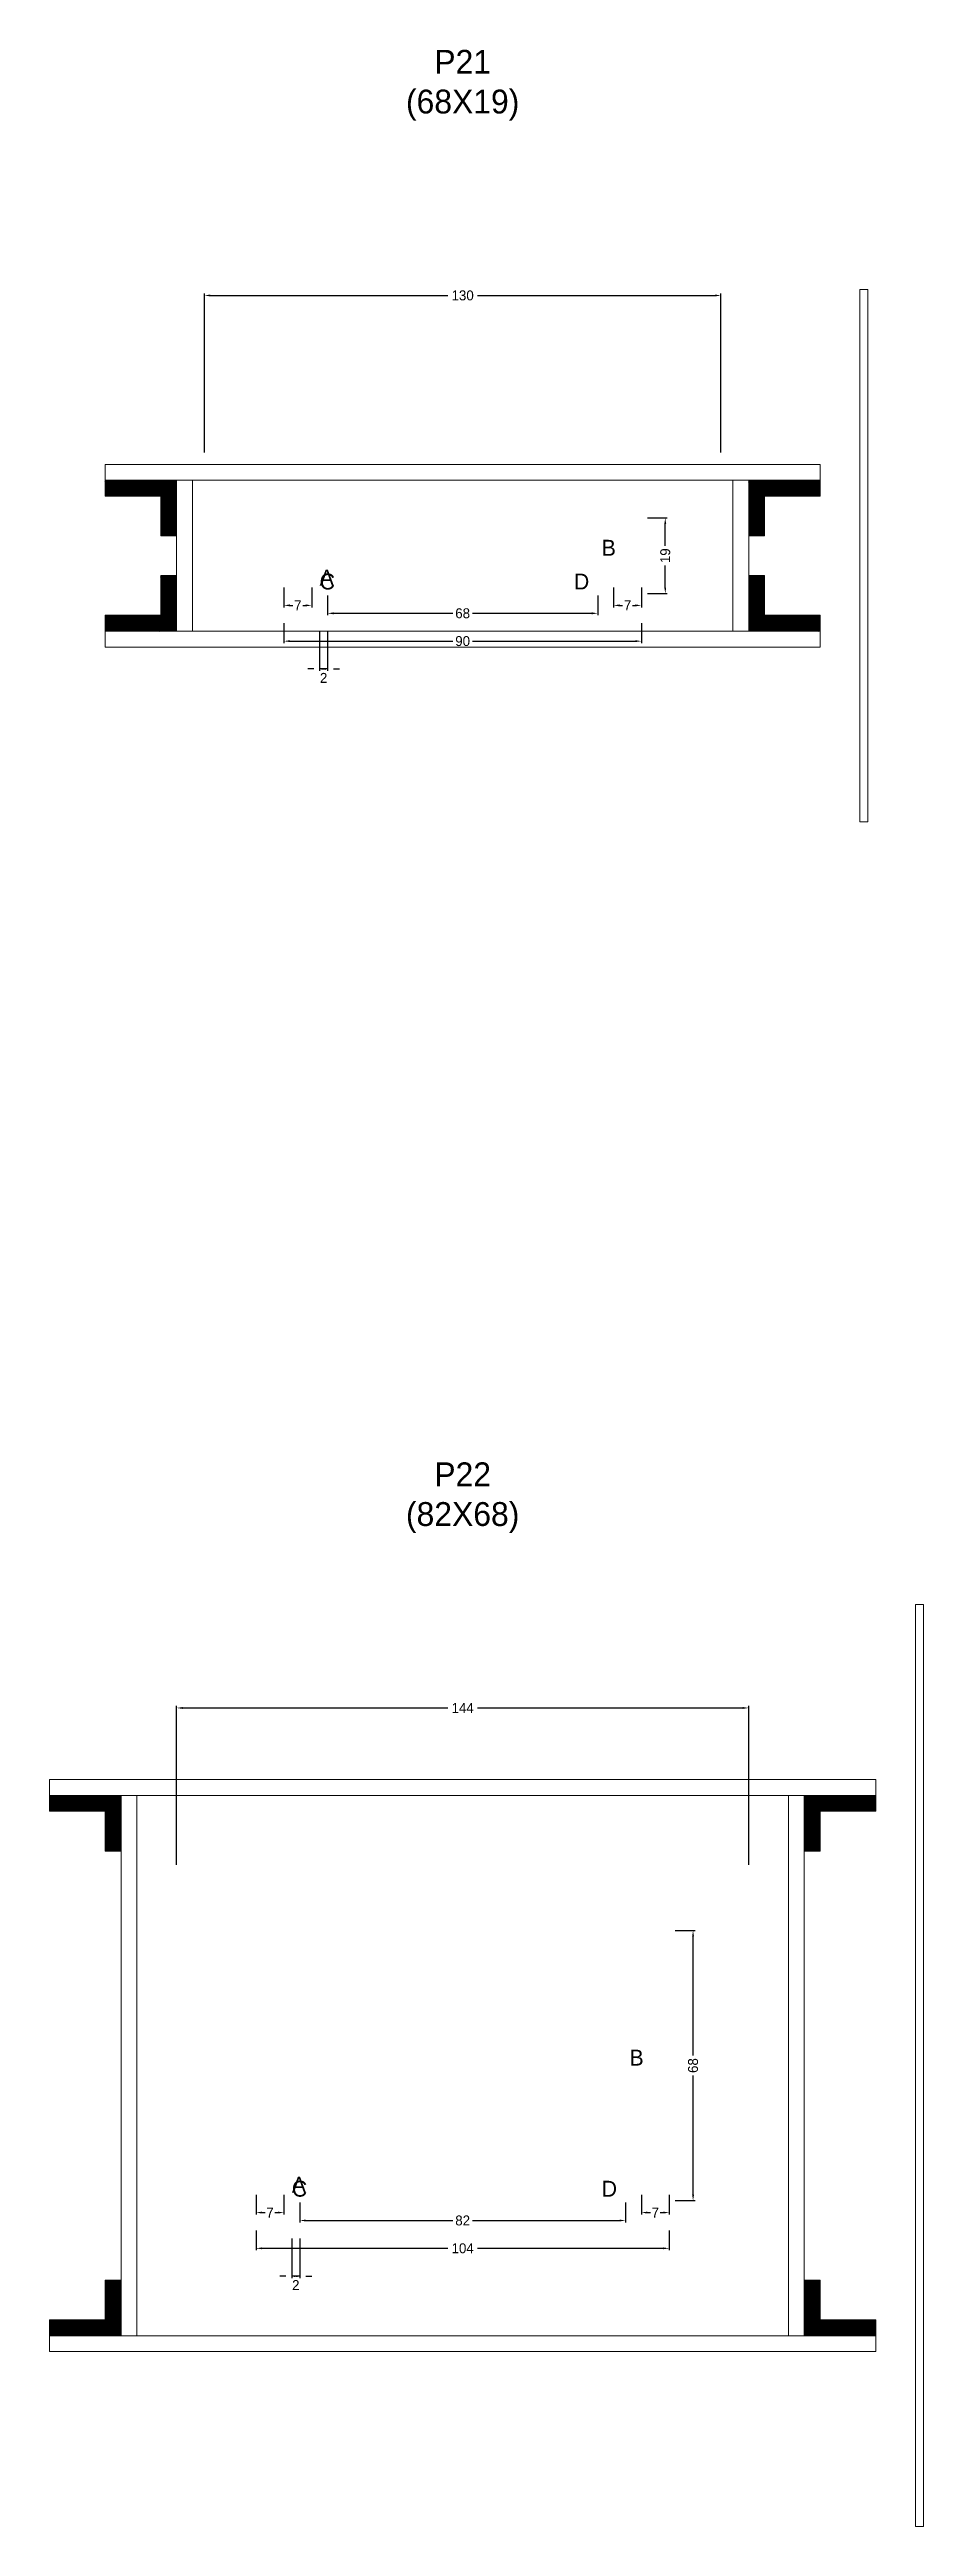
# Model space of a CAD drawing. Header units: centimetres. Extents: x -10500 to 4141, y -7986 to 295.
# Drawn here: x -104 to 116, y -7576 to -6953 of the extents above; entities that cross this region are included whole.
import ezdxf

# ---------------------------------------------------------------- set-up
doc = ezdxf.new("R2010")
doc.units = ezdxf.units.CM
for name, color, linetype in [('COTA', 241, 'Continuous'), ('Hachura', 251, 'Continuous'), ('NOMENCLATURA', 7, 'Continuous'), ('SARRAFO', 251, 'Continuous')]:
    doc.layers.add(name, color=color, linetype=linetype)
doc.dimstyles.new('cotax2', dxfattribs={"dimtxt": 2.5, "dimasz": 1.5, "dimexe": 0.5, "dimexo": 0.5, "dimgap": 0.5, "dimtad": 1, "dimcen": 2.5, "dimazin": 3, "dimtfac": 1, "dimtmove": 0, "dimatfit": 3})

msp = doc.modelspace()

# ---------------------------------------------------------------- texts
at = {"layer": 'NOMENCLATURA'}
for s, p in [('B', (35, -7080)), ('A', (-36, -7087.5)), ('C', (-36, -7088.5)), ('D', (28, -7088.5)), ('B', (42, -7460)), ('A', (-43, -7492)), ('C', (-43, -7493)), ('D', (35, -7493))]:
    msp.add_text(s, height=4, dxfattribs=at).set_placement(p)
at = {"layer": 'NOMENCLATURA', "char_height": 6, "attachment_point": 8}
for s, insert in [('P21\\P(68X19)', (0, -6970.5)), ('P22\\P(82X68)', (0, -7326))]:
    msp.add_mtext(s, dxfattribs=dict(at, insert=insert))

# ---------------------------------------------------------------- blocks, each defined once
blk = doc.blocks.new('_CLOSEDFILLED')
at = {"color": 0, "linetype": 'BYBLOCK'}
blk.add_solid([(-1, 0.16), (0, 0), (-1, -0.16)], dxfattribs=at)
blk = doc.blocks.new('*D534')
for p, q in [((-52, -7501.5), (-52, -7506.5)), ((52, -7501.5), (52, -7506.5)), ((-50.5, -7506), (-3.75, -7506)), ((3.75, -7506), (50.5, -7506))]:
    blk.add_line(p, q)
at = {"layer": 'Defpoints'}
for p in [(-52, -7501), (52, -7501), (-52, -7506)]:
    blk.add_point(p, dxfattribs=at)
at = {"layer": 'COTA', "xscale": 1.5, "yscale": 1.5, "rotation": 180}
blk.add_blockref('_CLOSEDFILLED', (-52, -7506), dxfattribs=at)
at = {"layer": 'COTA', "xscale": 1.5, "yscale": 1.5}
blk.add_blockref('_CLOSEDFILLED', (52, -7506), dxfattribs=at)
at = {"layer": 'COTA', "insert": (0, -7506), "char_height": 2.5, "attachment_point": 5}
blk.add_mtext('104', dxfattribs=at)
blk = doc.blocks.new('*D535')
for p, q in [((-41, -7494.5), (-41, -7499.5)), ((-39.5, -7499), (-2.5, -7499)), ((2.5, -7499), (39.5, -7499)), ((41, -7494.5), (41, -7499.5))]:
    blk.add_line(p, q)
at = {"layer": 'Defpoints'}
for p in [(-41, -7494), (-41, -7499), (41, -7494)]:
    blk.add_point(p, dxfattribs=at)
at = {"layer": 'COTA', "xscale": 1.5, "yscale": 1.5, "rotation": 180}
blk.add_blockref('_CLOSEDFILLED', (-41, -7499), dxfattribs=at)
at = {"layer": 'COTA', "xscale": 1.5, "yscale": 1.5}
blk.add_blockref('_CLOSEDFILLED', (41, -7499), dxfattribs=at)
at = {"layer": 'COTA', "insert": (0, -7499), "char_height": 2.5, "attachment_point": 5}
blk.add_mtext('82', dxfattribs=at)
blk = doc.blocks.new('*D536')
for p, q in [((53.5, -7426), (58.5, -7426)), ((58, -7457.5), (58, -7427.5)), ((58, -7492.5), (58, -7462.5)), ((53.5, -7494), (58.5, -7494))]:
    blk.add_line(p, q)
at = {"layer": 'Defpoints'}
for p in [(53, -7426), (53, -7494), (58, -7494)]:
    blk.add_point(p, dxfattribs=at)
at = {"layer": 'COTA', "xscale": 1.5, "yscale": 1.5}
for p, rotation in [((58, -7426), 90), ((58, -7494), 270)]:
    blk.add_blockref('_CLOSEDFILLED', p, dxfattribs=dict(at, rotation=rotation))
at = {"layer": 'COTA', "insert": (58, -7460), "char_height": 2.5, "attachment_point": 5, "rotation": 90}
blk.add_mtext('68', dxfattribs=at)
blk = doc.blocks.new('*D537')
for p, q in [((-52, -7492.5), (-52, -7497.5)), ((-45, -7492.5), (-45, -7497.5)), ((-50.5, -7497), (-49.75, -7497)), ((-47.25, -7497), (-46.5, -7497))]:
    blk.add_line(p, q)
at = {"layer": 'Defpoints'}
for p in [(-52, -7492), (-45, -7492), (-52, -7497)]:
    blk.add_point(p, dxfattribs=at)
at = {"layer": 'COTA', "xscale": 1.5, "yscale": 1.5, "rotation": 180}
blk.add_blockref('_CLOSEDFILLED', (-52, -7497), dxfattribs=at)
at = {"layer": 'COTA', "xscale": 1.5, "yscale": 1.5}
blk.add_blockref('_CLOSEDFILLED', (-45, -7497), dxfattribs=at)
at = {"layer": 'COTA', "insert": (-48.5, -7497), "char_height": 2.5, "attachment_point": 5}
blk.add_mtext('7', dxfattribs=at)
blk = doc.blocks.new('*D538')
for p, q in [((45, -7492.5), (45, -7497.5)), ((52, -7492.5), (52, -7497.5)), ((46.5, -7497), (47.25, -7497)), ((49.75, -7497), (50.5, -7497))]:
    blk.add_line(p, q)
at = {"layer": 'Defpoints'}
for p in [(45, -7492), (52, -7492), (45, -7497)]:
    blk.add_point(p, dxfattribs=at)
at = {"layer": 'COTA', "xscale": 1.5, "yscale": 1.5, "rotation": 180}
blk.add_blockref('_CLOSEDFILLED', (45, -7497), dxfattribs=at)
at = {"layer": 'COTA', "xscale": 1.5, "yscale": 1.5}
blk.add_blockref('_CLOSEDFILLED', (52, -7497), dxfattribs=at)
at = {"layer": 'COTA', "insert": (48.5, -7497), "char_height": 2.5, "attachment_point": 5}
blk.add_mtext('7', dxfattribs=at)
blk = doc.blocks.new('*D539')
for p, q in [((-72, -7409.5), (-72, -7369.5)), ((-70.5, -7370), (-3.75, -7370)), ((3.75, -7370), (70.5, -7370)), ((72, -7409.5), (72, -7369.5))]:
    blk.add_line(p, q)
at = {"layer": 'Defpoints'}
for p in [(-72, -7370), (-72, -7410), (72, -7410)]:
    blk.add_point(p, dxfattribs=at)
at = {"layer": 'COTA', "xscale": 1.5, "yscale": 1.5, "rotation": 180}
blk.add_blockref('_CLOSEDFILLED', (-72, -7370), dxfattribs=at)
at = {"layer": 'COTA', "xscale": 1.5, "yscale": 1.5}
blk.add_blockref('_CLOSEDFILLED', (72, -7370), dxfattribs=at)
at = {"layer": 'COTA', "insert": (0, -7370), "char_height": 2.5, "attachment_point": 5}
blk.add_mtext('144', dxfattribs=at)
blk = doc.blocks.new('*D508')
for p, q in [((-45, -7097), (-45, -7102)), ((45, -7097), (45, -7102)), ((-43.5, -7101.5), (-2.5, -7101.5)), ((2.5, -7101.5), (43.5, -7101.5))]:
    blk.add_line(p, q)
at = {"layer": 'Defpoints'}
for p in [(-45, -7096.5), (45, -7096.5), (-45, -7101.5)]:
    blk.add_point(p, dxfattribs=at)
at = {"layer": 'COTA', "xscale": 1.5, "yscale": 1.5, "rotation": 180}
blk.add_blockref('_CLOSEDFILLED', (-45, -7101.5), dxfattribs=at)
at = {"layer": 'COTA', "xscale": 1.5, "yscale": 1.5}
blk.add_blockref('_CLOSEDFILLED', (45, -7101.5), dxfattribs=at)
at = {"layer": 'COTA', "insert": (0, -7101.5), "char_height": 2.5, "attachment_point": 5}
blk.add_mtext('90', dxfattribs=at)
blk = doc.blocks.new('*D509')
for p, q in [((-34, -7090), (-34, -7095)), ((34, -7090), (34, -7095)), ((-32.5, -7094.5), (-2.5, -7094.5)), ((2.5, -7094.5), (32.5, -7094.5))]:
    blk.add_line(p, q)
at = {"layer": 'Defpoints'}
for p in [(-34, -7089.5), (34, -7089.5), (-34, -7094.5)]:
    blk.add_point(p, dxfattribs=at)
at = {"layer": 'COTA', "xscale": 1.5, "yscale": 1.5, "rotation": 180}
blk.add_blockref('_CLOSEDFILLED', (-34, -7094.5), dxfattribs=at)
at = {"layer": 'COTA', "xscale": 1.5, "yscale": 1.5}
blk.add_blockref('_CLOSEDFILLED', (34, -7094.5), dxfattribs=at)
at = {"layer": 'COTA', "insert": (0, -7094.5), "char_height": 2.5, "attachment_point": 5}
blk.add_mtext('68', dxfattribs=at)
blk = doc.blocks.new('*D510')
for p, q in [((46.5, -7070.5), (51.5, -7070.5)), ((51, -7077.5), (51, -7072)), ((51, -7088), (51, -7082.5)), ((46.5, -7089.5), (51.5, -7089.5))]:
    blk.add_line(p, q)
at = {"layer": 'Defpoints'}
for p in [(46, -7070.5), (46, -7089.5), (51, -7089.5)]:
    blk.add_point(p, dxfattribs=at)
at = {"layer": 'COTA', "xscale": 1.5, "yscale": 1.5}
for p, rotation in [((51, -7070.5), 90), ((51, -7089.5), 270)]:
    blk.add_blockref('_CLOSEDFILLED', p, dxfattribs=dict(at, rotation=rotation))
at = {"layer": 'COTA', "insert": (51, -7080), "char_height": 2.5, "attachment_point": 5, "rotation": 90}
blk.add_mtext('19', dxfattribs=at)
blk = doc.blocks.new('*D511')
for p, q in [((-45, -7088), (-45, -7093)), ((-38, -7088), (-38, -7093)), ((-43.5, -7092.5), (-42.75, -7092.5)), ((-40.25, -7092.5), (-39.5, -7092.5))]:
    blk.add_line(p, q)
at = {"layer": 'Defpoints'}
for p in [(-45, -7087.5), (-38, -7087.5), (-45, -7092.5)]:
    blk.add_point(p, dxfattribs=at)
at = {"layer": 'COTA', "xscale": 1.5, "yscale": 1.5, "rotation": 180}
blk.add_blockref('_CLOSEDFILLED', (-45, -7092.5), dxfattribs=at)
at = {"layer": 'COTA', "xscale": 1.5, "yscale": 1.5}
blk.add_blockref('_CLOSEDFILLED', (-38, -7092.5), dxfattribs=at)
at = {"layer": 'COTA', "insert": (-41.5, -7092.5), "char_height": 2.5, "attachment_point": 5}
blk.add_mtext('7', dxfattribs=at)
blk = doc.blocks.new('*D512')
for p, q in [((38, -7088), (38, -7093)), ((45, -7088), (45, -7093)), ((39.5, -7092.5), (40.25, -7092.5)), ((42.75, -7092.5), (43.5, -7092.5))]:
    blk.add_line(p, q)
at = {"layer": 'Defpoints'}
for p in [(38, -7087.5), (45, -7087.5), (38, -7092.5)]:
    blk.add_point(p, dxfattribs=at)
at = {"layer": 'COTA', "xscale": 1.5, "yscale": 1.5, "rotation": 180}
blk.add_blockref('_CLOSEDFILLED', (38, -7092.5), dxfattribs=at)
at = {"layer": 'COTA', "xscale": 1.5, "yscale": 1.5}
blk.add_blockref('_CLOSEDFILLED', (45, -7092.5), dxfattribs=at)
at = {"layer": 'COTA', "insert": (41.5, -7092.5), "char_height": 2.5, "attachment_point": 5}
blk.add_mtext('7', dxfattribs=at)
blk = doc.blocks.new('*D513')
for p, q in [((-65, -7054), (-65, -7014)), ((-63.5, -7014.5), (-3.75, -7014.5)), ((3.75, -7014.5), (63.5, -7014.5)), ((65, -7054), (65, -7014))]:
    blk.add_line(p, q)
at = {"layer": 'Defpoints'}
for p in [(-65, -7014.5), (-65, -7054.5), (65, -7054.5)]:
    blk.add_point(p, dxfattribs=at)
at = {"layer": 'COTA', "xscale": 1.5, "yscale": 1.5, "rotation": 180}
blk.add_blockref('_CLOSEDFILLED', (-65, -7014.5), dxfattribs=at)
at = {"layer": 'COTA', "xscale": 1.5, "yscale": 1.5}
blk.add_blockref('_CLOSEDFILLED', (65, -7014.5), dxfattribs=at)
at = {"layer": 'COTA', "insert": (0, -7014.5), "char_height": 2.5, "attachment_point": 5}
blk.add_mtext('130', dxfattribs=at)

# ---------------------------------------------------------------- dimensions: what is measured, and where the dimension line sits
at = {"layer": 'COTA'}
for base, p1, p2, picture, middle in [((-65, -7014.5), (-65, -7054.5), (65, -7054.5), '*D513', (0, -7014.5)), ((-45, -7092.5), (-45, -7087.5), (-38, -7087.5), '*D511', (-41.5, -7092.5)), ((38, -7092.5), (38, -7087.5), (45, -7087.5), '*D512', (41.5, -7092.5)), ((-34, -7094.5), (-34, -7089.5), (34, -7089.5), '*D509', (0, -7094.5)), ((-45, -7101.5), (-45, -7096.5), (45, -7096.5), '*D508', (0, -7101.5)), ((-72, -7370), (-72, -7410), (72, -7410), '*D539', (0, -7370)), ((-52, -7497), (-52, -7492), (-45, -7492), '*D537', (-48.5, -7497)), ((45, -7497), (45, -7492), (52, -7492), '*D538', (48.5, -7497)), ((-41, -7499), (-41, -7494), (41, -7494), '*D535', (0, -7499)), ((-52, -7506), (-52, -7501), (52, -7501), '*D534', (0, -7506))]:
    dim = msp.add_linear_dim(base=base, p1=p1, p2=p2, dimstyle='cotax2', dxfattribs=at)
    dim.commit()
    dim.dimension.update_dxf_attribs({"geometry": picture, "text_midpoint": middle})
for base, p1, p2, picture, middle in [((51, -7089.5), (46, -7089.5), (46, -7070.5), '*D510', (51, -7080)), ((58, -7494), (53, -7494), (53, -7426), '*D536', (58, -7460))]:
    dim = msp.add_linear_dim(base=base, p1=p1, p2=p2, angle=90, dimstyle='cotax2', dxfattribs=at)
    dim.commit()
    dim.dimension.update_dxf_attribs({"geometry": picture, "text_midpoint": middle})
for base, p1, p2 in [((-34, -7108.5), (-34, -7098.5), (-36, -7098.5)), ((-41, -7513), (-41, -7503), (-43, -7503))]:
    msp.add_linear_dim(base=base, p1=p1, p2=p2, dimstyle='cotax2', dxfattribs=at).render()

# ---------------------------------------------------------------- hatches: boundary and pattern name
at = {"layer": 'SARRAFO'}
h = msp.add_hatch(dxfattribs=at)
h.set_pattern_fill('SOLID', scale=2)
h.paths.add_polyline_path([(-90, -7065), (-76, -7065), (-76, -7061), (-90, -7061)])
h = msp.add_hatch(dxfattribs=at)
h.set_pattern_fill('SOLID', scale=2)
h.paths.add_polyline_path([(-76, -7075), (-72, -7075), (-72, -7061), (-76, -7061)])
h = msp.add_hatch(dxfattribs=at)
h.set_pattern_fill('SOLID', scale=2)
h.paths.add_polyline_path([(72, -7075), (76, -7075), (76, -7061), (72, -7061)])
h = msp.add_hatch(dxfattribs=at)
h.set_pattern_fill('SOLID', scale=2)
h.paths.add_polyline_path([(76, -7065), (90, -7065), (90, -7061), (76, -7061)])
h = msp.add_hatch(dxfattribs=at)
h.set_pattern_fill('SOLID', scale=2)
h.paths.add_polyline_path([(-76, -7099), (-72, -7099), (-72, -7085), (-76, -7085)])
h = msp.add_hatch(dxfattribs=at)
h.set_pattern_fill('SOLID', scale=2)
h.paths.add_polyline_path([(72, -7099), (76, -7099), (76, -7085), (72, -7085)])
h = msp.add_hatch(dxfattribs=at)
h.set_pattern_fill('SOLID', scale=2)
h.paths.add_polyline_path([(-90, -7099), (-76, -7099), (-76, -7095), (-90, -7095)])
h = msp.add_hatch(dxfattribs=at)
h.set_pattern_fill('SOLID', scale=2)
h.paths.add_polyline_path([(76, -7099), (90, -7099), (90, -7095), (76, -7095)])
h = msp.add_hatch(dxfattribs=at)
h.set_pattern_fill('SOLID', scale=2)
h.paths.add_polyline_path([(-104, -7396), (-90, -7396), (-90, -7392), (-104, -7392)])
h = msp.add_hatch(dxfattribs=at)
h.set_pattern_fill('SOLID', scale=2)
h.paths.add_polyline_path([(-90, -7406), (-86, -7406), (-86, -7392), (-90, -7392)])
h = msp.add_hatch(dxfattribs=at)
h.set_pattern_fill('SOLID', scale=2)
h.paths.add_polyline_path([(86, -7406), (90, -7406), (90, -7392), (86, -7392)])
h = msp.add_hatch(dxfattribs=at)
h.set_pattern_fill('SOLID', scale=2)
h.paths.add_polyline_path([(90, -7396), (104, -7396), (104, -7392), (90, -7392)])
h = msp.add_hatch(dxfattribs=at)
h.set_pattern_fill('SOLID', scale=2)
h.paths.add_polyline_path([(-90, -7528), (-86, -7528), (-86, -7514), (-90, -7514)])
h = msp.add_hatch(dxfattribs=at)
h.set_pattern_fill('SOLID', scale=2)
h.paths.add_polyline_path([(86, -7528), (90, -7528), (90, -7514), (86, -7514)])
h = msp.add_hatch(dxfattribs=at)
h.set_pattern_fill('SOLID', scale=2)
h.paths.add_polyline_path([(-104, -7528), (-90, -7528), (-90, -7524), (-104, -7524)])
h = msp.add_hatch(dxfattribs=at)
h.set_pattern_fill('SOLID', scale=2)
h.paths.add_polyline_path([(90, -7528), (104, -7528), (104, -7524), (90, -7524)])

# ---------------------------------------------------------------- linework, layer by layer
at = {"layer": 'Hachura', "lineweight": 13}
for points in [[(100, -7147), (102, -7147), (102, -7013), (100, -7013)], [(114, -7576), (116, -7576), (116, -7344), (114, -7344)]]:
    msp.add_lwpolyline(points, close=True, dxfattribs=at)
at = {"layer": 'Hachura', "lineweight": 18}
for points in [[(-90, -7061), (90, -7061), (90, -7057), (-90, -7057)], [(-72, -7099), (-68, -7099), (-68, -7061), (-72, -7061)], [(68, -7099), (72, -7099), (72, -7061), (68, -7061)], [(-90, -7103), (90, -7103), (90, -7099), (-90, -7099)], [(-104, -7392), (104, -7392), (104, -7388), (-104, -7388)], [(-86, -7528), (-82, -7528), (-82, -7392), (-86, -7392)], [(82, -7528), (86, -7528), (86, -7392), (82, -7392)], [(-104, -7532), (104, -7532), (104, -7528), (-104, -7528)]]:
    msp.add_lwpolyline(points, close=True, dxfattribs=at)
at = {"layer": 'SARRAFO', "lineweight": 13}
for points in [[(-90, -7065), (-76, -7065), (-76, -7061), (-90, -7061)], [(-76, -7075), (-72, -7075), (-72, -7061), (-76, -7061)], [(72, -7075), (76, -7075), (76, -7061), (72, -7061)], [(76, -7065), (90, -7065), (90, -7061), (76, -7061)], [(-76, -7099), (-72, -7099), (-72, -7085), (-76, -7085)], [(72, -7099), (76, -7099), (76, -7085), (72, -7085)], [(-90, -7099), (-76, -7099), (-76, -7095), (-90, -7095)], [(76, -7099), (90, -7099), (90, -7095), (76, -7095)], [(-104, -7396), (-90, -7396), (-90, -7392), (-104, -7392)], [(-90, -7406), (-86, -7406), (-86, -7392), (-90, -7392)], [(86, -7406), (90, -7406), (90, -7392), (86, -7392)], [(90, -7396), (104, -7396), (104, -7392), (90, -7392)], [(-90, -7528), (-86, -7528), (-86, -7514), (-90, -7514)], [(86, -7528), (90, -7528), (90, -7514), (86, -7514)], [(-104, -7528), (-90, -7528), (-90, -7524), (-104, -7524)], [(90, -7528), (104, -7528), (104, -7524), (90, -7524)]]:
    msp.add_lwpolyline(points, close=True, dxfattribs=at)

msp.set_redraw_order([(e.dxf.handle, doc.entitydb.next_handle()) for e in msp.query("TEXT MTEXT ATTDEF DIMENSION ARC_DIMENSION")])  # texts and dimensions are drawn at this point

doc.saveas('drawing.dxf')
